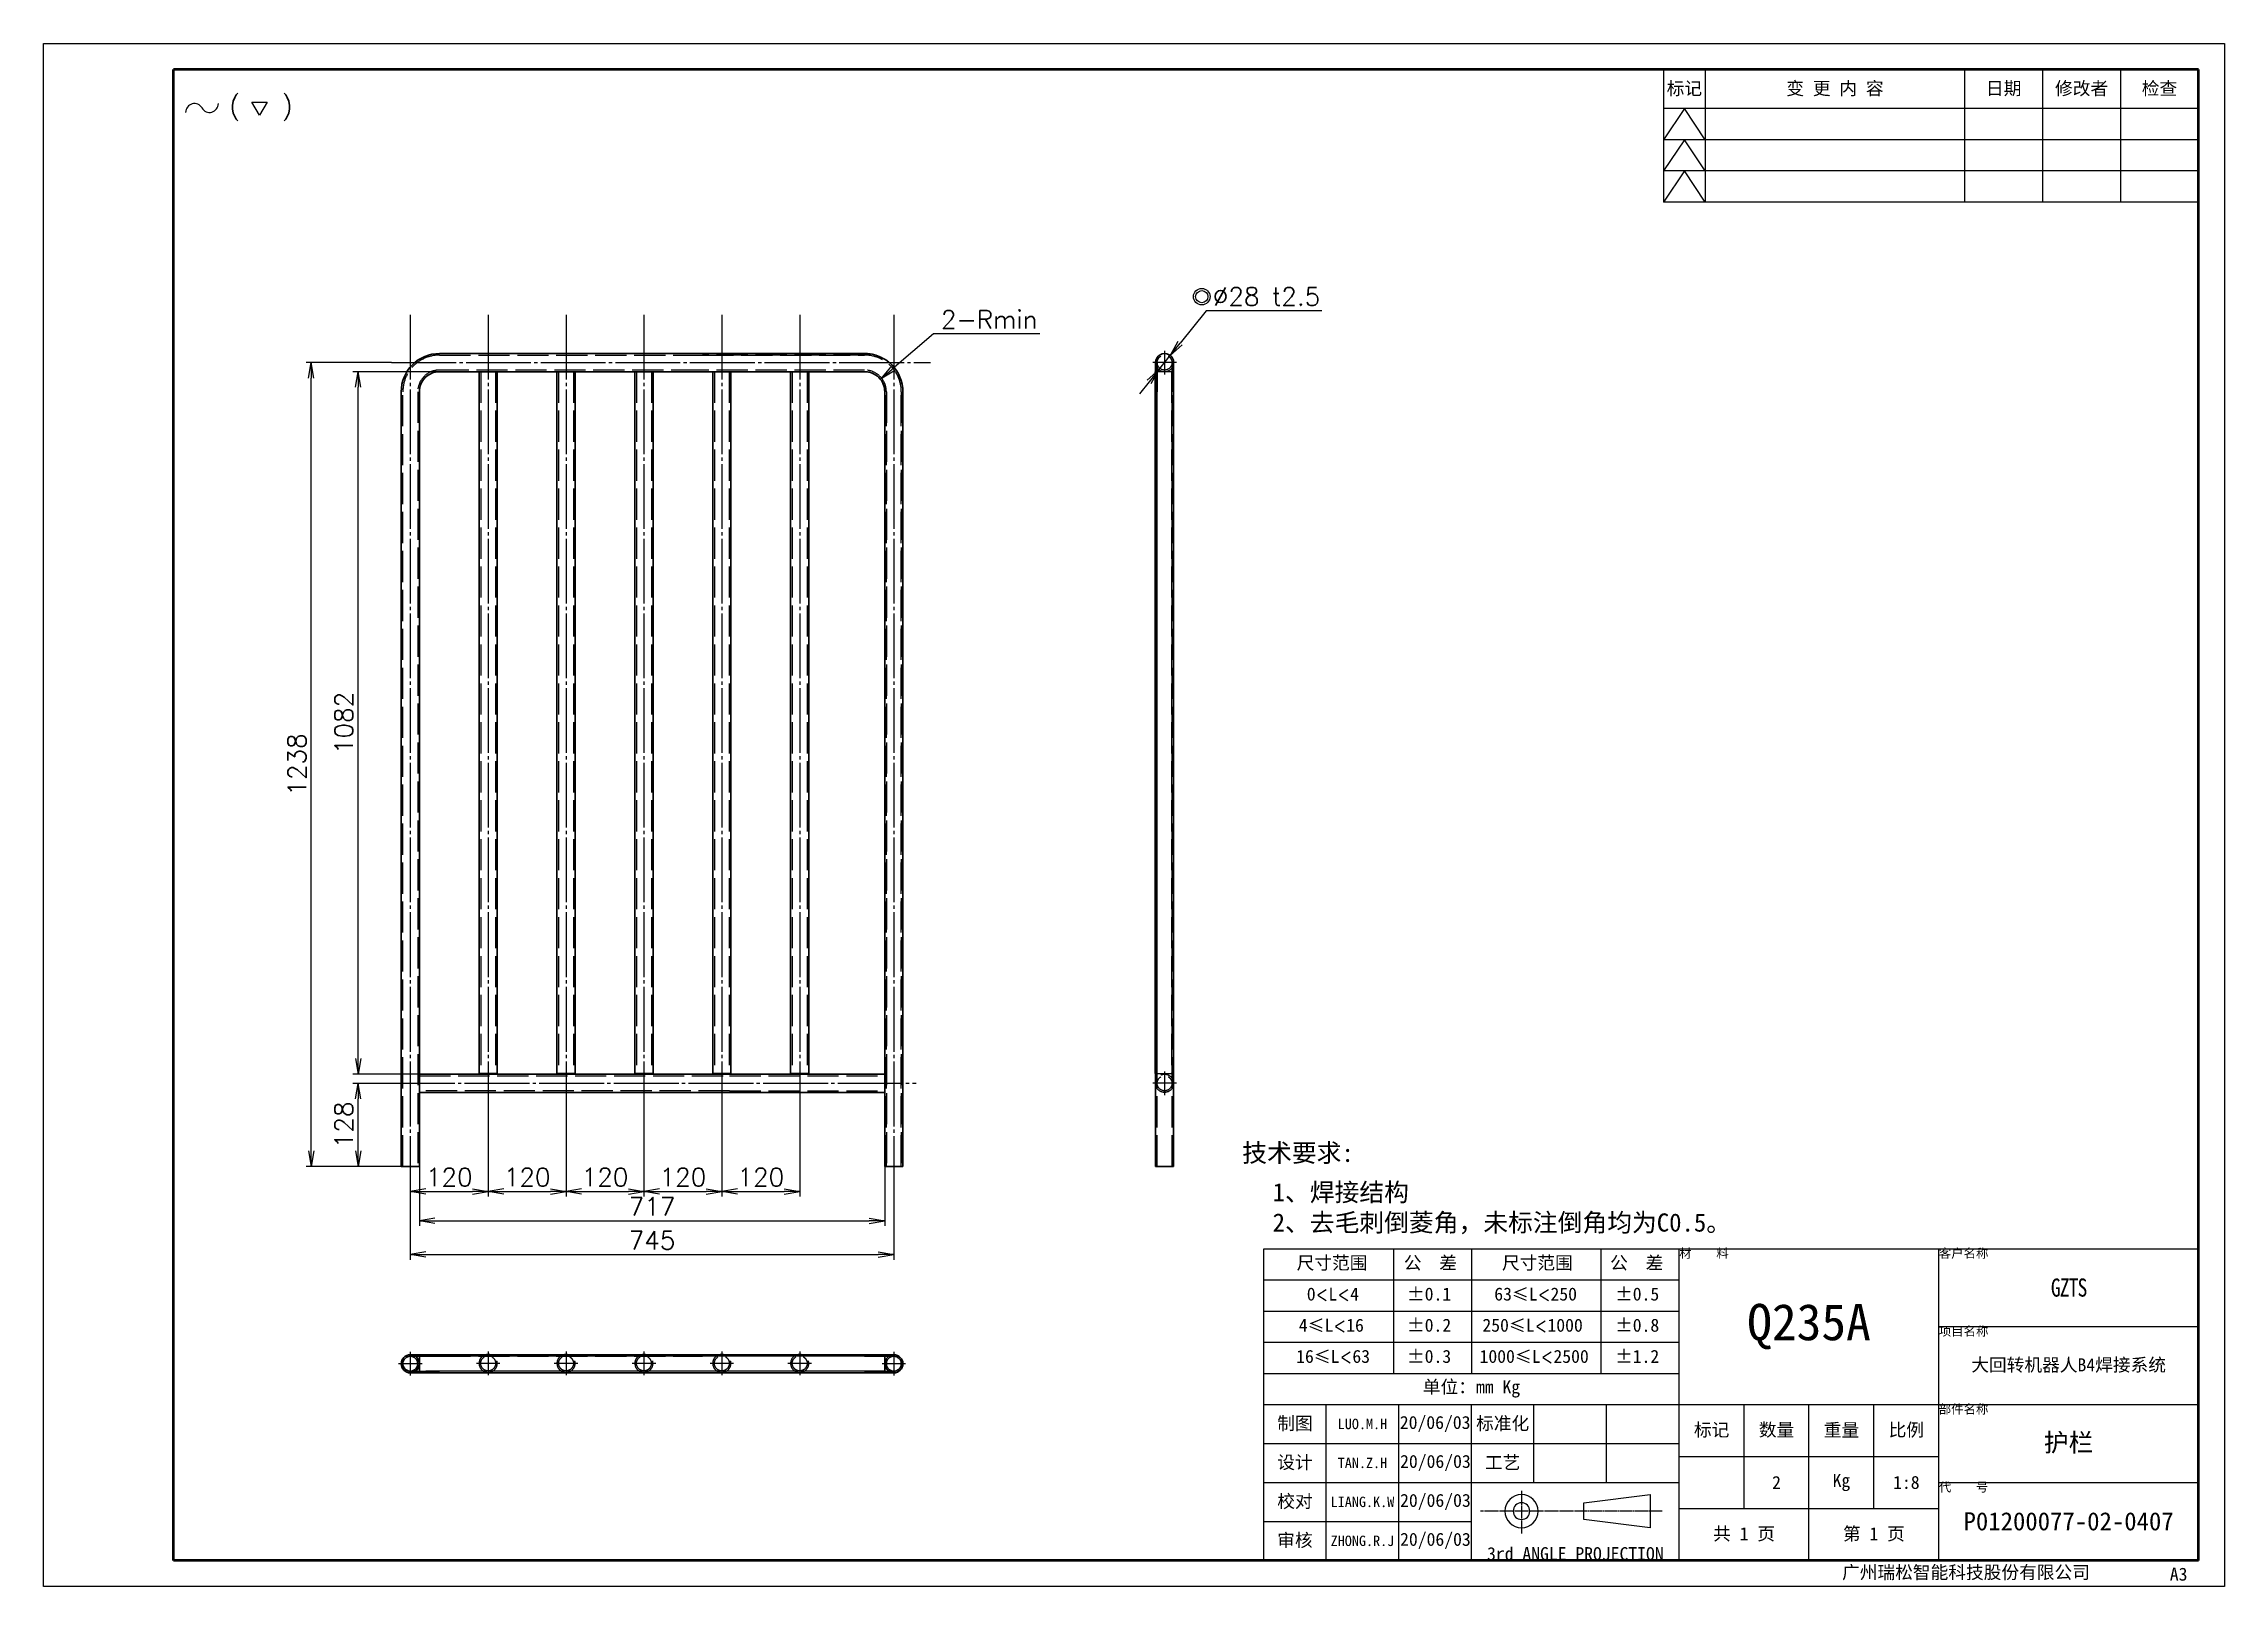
# Model space of a CAD drawing. Header units: millimetres. Extents: x -73083 to 81340, y -6859 to 6812.
# Drawn here: x 36948 to 40308, y -6850 to -4474 of the extents above; entities that cross this region are included whole.
import ezdxf

# ---------------------------------------------------------------- set-up
doc = ezdxf.new("R2010")
doc.units = ezdxf.units.MM
for name, pattern in [('AM_ISO02W050', [7.5, 6, -1.5]), ('AM_ISO08W050', [18, 12, -1.5, 3, -1.5]), ('CENTER-HOKUTO', [23, 20, -1, 1, -1])]:
    doc.linetypes.add(name, pattern=pattern)
doc.layers.add('A3', color=7, linetype='Continuous', plot=False)
for name, color, linetype, lineweight in [('AM_7', 2, 'AM_ISO08W050', 25), ('AM_HID', 1, 'AM_ISO02W050', 25), ('AM_VIS', 7, 'Continuous', 50), ('SOLID LINE', 7, 'Continuous', 30)]:
    doc.layers.add(name, color=color, linetype=linetype, lineweight=lineweight)
doc.layers.add('title_frame', color=7, linetype='Continuous')
doc.layers.add('word_dim', color=253, linetype='Continuous')
doc.styles.get("Standard").update_dxf_attribs({"font": 'romans.shx', "bigfont": 'bigfont.shx'})
doc.dimstyles.new('RS-1-8', dxfattribs={"dimscale": 8, "dimtxt": 3.5, "dimasz": 3, "dimexe": 1, "dimexo": 0, "dimgap": 1, "dimtad": 3, "dimdsep": 46, "dimtxsty": 'Standard', "dimblk1": 'OPEN', "dimblk2": 'OPEN', "dimsah": 1, "dimcen": 0, "dimclrd": 256, "dimclre": 256, "dimclrt": 3, "dimadec": 0, "dimazin": 0, "dimtfac": 1, "dimtmove": 0, "dimatfit": 3, "dimfxl": 0, "dimtolj": 1, "dimtzin": 0, "dimarcsym": 0})
doc.dimstyles.new('RS-1-8$3', dxfattribs={"dimscale": 8, "dimtxt": 3.5, "dimasz": 3, "dimexe": 1, "dimexo": 0, "dimgap": 1, "dimtad": 3, "dimtoh": 1, "dimdsep": 46, "dimtxsty": 'Standard', "dimblk1": 'OPEN', "dimblk2": 'OPEN', "dimsah": 1, "dimcen": 0, "dimclrd": 256, "dimclre": 256, "dimclrt": 3, "dimadec": 0, "dimazin": 0, "dimtfac": 1, "dimtmove": 0, "dimatfit": 3, "dimfxl": 0, "dimtolj": 1, "dimtzin": 0, "dimarcsym": 0})
doc.dimstyles.new('RS-1-8$4', dxfattribs={"dimscale": 8, "dimtxt": 3.5, "dimasz": 3, "dimexe": 1, "dimexo": 0, "dimgap": 1, "dimtad": 3, "dimtoh": 1, "dimdsep": 46, "dimtxsty": 'Standard', "dimblk1": 'OPEN', "dimblk2": 'OPEN', "dimsah": 1, "dimcen": 0, "dimclrd": 256, "dimclre": 256, "dimclrt": 3, "dimadec": 0, "dimazin": 0, "dimtfac": 1, "dimtmove": 0, "dimatfit": 3, "dimfxl": 0, "dimtolj": 1, "dimtzin": 0, "dimarcsym": 0})

msp = doc.modelspace()

# ---------------------------------------------------------------- texts
at = {"layer": 'SOLID LINE', "ltscale": 0.5}
for s, insert, char_height, width, attachment_point in [('\\pt120;{\\fSimHei|b0|i0|c134|p2;\\C3;标记}', (39476.42267, -4544.23229), 20, 64, 5), ('\\pt120;{\\fSimHei|b0|i0|c134|p2;\\C3;变 更 内 容}', (39708.42267, -4544.23229), 20, 400, 5), ('\\pt120;{\\fSimHei|b0|i0|c134|p2;\\C3;日期}', (39968.42267, -4544.23229), 20, 120, 5), ('\\pt120;{\\fSimHei|b0|i0|c134|p2;\\C3;修改者}', (40088.42267, -4544.23229), 20, 120, 5), ('\\pt120;{\\fSimHei|b0|i0|c134|p2;\\C3;检查}', (40208.42267, -4544.23229), 20, 120, 5), ('\\pt168;{\\fSimHei|b0|i0|c134|p2;\\C3;技术要求:}', (38795.23015, -6168.56083), 28, 240.4842079, 1), ('\\pt168;{\\fSimHei|b0|i0|c134|p2;\\C3;\\P1、焊接结构\\P2、去毛刺倒菱角，未标注倒角均为C0.5。}', (38842.02474, -6182.49049), 28, 892.7274818, 1), ('\\pt120;{\\fSimHei|b0|i0|c134|p2;\\C3;尺寸范围}', (38878.98238, -6342.0008), 20, 362.4121507, 1), ('\\pt120;{\\fSimHei|b0|i0|c134|p2;\\C3;公  差}', (39044.2123, -6342.0008), 20, 362.4121507, 1), ('\\pt120;{\\fSimHei|b0|i0|c134|p2;\\C3;尺寸范围}', (39195.36199, -6342.0008), 20, 362.4121507, 1), ('\\pt120;{\\fSimHei|b0|i0|c134|p2;\\C3;公  差}', (39362.07116, -6342.0008), 20, 362.4121507, 1), ('{\\fSimHei|b0|i0|c134|p2;\\C3;材    料}', (39468.42267, -6330.23229), 14, 400, 1), ('\\pt84;{\\fSimHei|b0|i0|c134|p2;\\C3;客户名称}', (39868.42267, -6330.23229), 14, 400, 1), ('{\\fSimHei|b0|i0|c134|p2;\\W0.8;\\T0.9;\\C3;GZTS}', (40068.42267, -6390.23229), 28, 400, 5), ('\\pt120;{\\fSimHei|b0|i0|c134|p2;\\C3;0\\Fromans,bigfont|c134;\\H0.9583x;<\\fSimHei|b0|i0|c134|p2;\\H1.044x;L\\Fromans,bigfont|c134;\\H0.9583x;<\\fSimHei|b0|i0|c134|p2;\\H1.044x;4}', (38894.66693, -6390.0008), 20, 362.4121507, 1), ('\\pt120;{\\fSimHei|b0|i0|c134|p2;\\C3;%%P0.1}', (39049.0814, -6390.0008), 20, 362.4121507, 1), ('\\pt120;{\\fSimHei|b0|i0|c134|p2;\\C3;63\\H0.9583x;≤\\H1.044x;L\\Fromans,bigfont|c134;\\H0.9579x;<\\fSimHei|b0|i0|c134|p2;\\H1.044x;250}', (39183.49212, -6390.0008), 20, 362.4121507, 1), ('\\pt120;{\\fSimHei|b0|i0|c134|p2;\\C3;%%P0.5}', (39369.64401, -6390.0008), 20, 362.4121507, 1), ('\\pt336;{\\fSimHei|b0|i0|c134|p2;\\C3;Q235A}', (39668.42267, -6450.23229), 56, 400, 5), ('\\pt120;{\\fSimHei|b0|i0|c134|p2;\\C3;4\\H0.9583x;≤\\H1.043x;L\\Fromans,bigfont|c134;\\H0.9588x;<\\fSimHei|b0|i0|c134|p2;\\H1.043x;16}', (38882.3948, -6438.0008), 20, 362.4121507, 1), ('\\pt120;{\\fSimHei|b0|i0|c134|p2;\\C3;%%P0.2}', (39049.0814, -6438.0008), 20, 362.4121507, 1), ('\\pt120;{\\fSimHei|b0|i0|c134|p2;\\C3;250\\H0.9583x;≤\\H1.044x;L\\Fromans,bigfont|c134;\\H0.9579x;<\\fSimHei|b0|i0|c134|p2;\\H1.044x;1000}', (39165.231, -6438.0008), 20, 362.4121507, 1), ('\\pt120;{\\fSimHei|b0|i0|c134|p2;\\C3;%%P0.8}', (39369.64401, -6438.0008), 20, 362.4121507, 1), ('\\pt84;{\\fSimHei|b0|i0|c134|p2;\\C3;项目名称}', (39868.42267, -6450.23229), 14, 400, 1), ('\\pt120;{\\fSimHei|b0|i0|c134|p2;\\C3;%%P0.3}', (39049.0814, -6486.0008), 20, 362.4121507, 1), ('\\pt120;{\\fSimHei|b0|i0|c134|p2;\\C3;%%P1.2}', (39369.64401, -6486.0008), 20, 362.4121507, 1), ('\\pt120;{\\fSimHei|b0|i0|c134|p2;\\C3;16\\H0.9583x;≤\\H1.044x;L\\Fromans,bigfont|c134;\\H0.9579x;<\\fSimHei|b0|i0|c134|p2;\\H1.044x;63}', (38878.27441, -6486.0008), 20, 362.4121507, 1), ('{\\fSimHei|b0|i0|c134|p2;\\C3;大回转机器人B4焊接系统}', (40068.42267, -6510.23229), 20, 400, 5), ('\\pt120;{\\fSimHei|b0|i0|c134|p2;\\C3;单位：mm Kg}', (39148.42267, -6546.23229), 20, 640, 5), ('\\pt84;{\\fSimHei|b0|i0|c134|p2;\\C3;部件名称}', (39868.42267, -6570.23229), 14, 400, 1), ('\\pt120;{\\fSimHei|b0|i0|c134|p2;\\C3;制图}', (38876.42267, -6600.23229), 20, 96, 5), ('\\pt288;{\\fSimHei|b0|i0|c134|p2;\\H0.8x;\\C3;LUO.M.H}', (38980.42267, -6600.23229), 20, 112, 5), ('\\pt60;{\\fSimHei|b0|i0|c134|p2;\\C3;20/06/03}', (39092.42267, -6600.23229), 20, 112, 5), ('\\pt120;{\\fSimHei|b0|i0|c134|p2;\\C3;标准化}', (39196.42267, -6600.23229), 20, 96, 5), ('\\pt120;{\\fSimHei|b0|i0|c134|p2;\\C3;标记}', (39518.42267, -6610.23229), 20, 100, 5), ('\\pt120;{\\fSimHei|b0|i0|c134|p2;\\C3;数量}', (39618.42267, -6610.23229), 20, 100, 5), ('\\pt120;{\\fSimHei|b0|i0|c134|p2;\\C3;重量}', (39718.42267, -6610.23229), 20, 100, 5), ('\\pt120;{\\fSimHei|b0|i0|c134|p2;\\C3;比例}', (39818.42267, -6610.23229), 20, 100, 5), ('{\\fSimHei|b0|i0|c134|p2;\\C3;护栏}', (40068.42267, -6630.23229), 28, 400, 5), ('\\pt120;{\\fSimHei|b0|i0|c134|p2;\\C3;设计}', (38876.42267, -6660.23229), 20, 96, 5), ('\\pt288;{\\fSimHei|b0|i0|c134|p2;\\H0.8x;\\C3;TAN.Z.H}', (38980.42267, -6660.23229), 20, 112, 5), ('\\pt60;{\\fSimHei|b0|i0|c134|p2;\\C3;20/06/03}', (39092.82776, -6660.23229), 20, 111.1898286, 5), ('\\pt120;{\\fSimHei|b0|i0|c134|p2;\\C3;工艺}', (39196.42267, -6660.23229), 20, 96, 5), ('\\pt120;{\\fSimHei|b0|i0|c134|p2;\\C3;2}', (39618.42267, -6690.23229), 20, 100, 5), ('\\pt120;{\\fSimHei|b0|i0|c134|p2;\\C3;Kg}', (39718.42267, -6690.23229), 20, 100, 5), ('\\pt120;{\\fSimHei|b0|i0|c134|p2;\\C3;1:8}', (39818.42267, -6690.23229), 20, 100, 5), ('\\pt120;{\\fSimHei|b0|i0|c134|p2;\\C3;校对}', (38876.42267, -6720.23229), 20, 96, 5), ('\\pt288;{\\fSimHei|b0|i0|c134|p2;\\H0.8x;\\C3;LIANG.K.W}', (38980.42267, -6720.23229), 20, 112, 5), ('\\pt60;{\\fSimHei|b0|i0|c134|p2;\\C3;20/06/03}', (39092.82776, -6720.23229), 20, 111.1898286, 5), ('\\pt84;{\\fSimHei|b0|i0|c134|p2;\\C3;代    号}', (39868.42267, -6690.23229), 14, 400, 1), ('{\\fSimHei|b0|i0|c134|p2;\\C3;P01200077-02-0407}', (40068.42267, -6750.23229), 28, 400, 5), ('\\pt120;{\\fSimHei|b0|i0|c134|p2;\\C3;审核}', (38876.42267, -6780.23229), 20, 96, 5), ('\\pt288;{\\fSimHei|b0|i0|c134|p2;\\H0.8x;\\C3;ZHONG.R.J}', (38980.42267, -6780.23229), 20, 112, 5), ('\\pt60;{\\fSimHei|b0|i0|c134|p2;\\C3;20/06/03}', (39092.82776, -6780.23229), 20, 111.1898286, 5), ('\\pt120;{\\fSimHei|b0|i0|c134|p2;\\C3;共 1 页}', (39568.42267, -6770.23229), 20, 200, 5), ('\\pt120;{\\fSimHei|b0|i0|c134|p2;\\C3;第 1 页}', (39768.42267, -6770.23229), 20, 200, 5), ('{\\fSimHei|b0|i0|c134|p2;\\C3;3rd ANGLE PROJECTION}', (39308.42267, -6810.23229), 20, 320, 8), ('\\pt120;{\\fSimHei|b0|i0|c134|p2;\\C3;广州瑞松智能科技股份有限公司}', (39719.37158, -6818.51612), 20, 628.4944651, 1), ('\\pt120;{\\fSimHei|b0|i0|c134|p2;\\C3;A3}', (40224.33363, -6821.41154), 20, 628.4944651, 1)]:
    msp.add_mtext(s, dxfattribs=dict(at, insert=insert, char_height=char_height, width=width, attachment_point=attachment_point))
at = {"layer": 'SOLID LINE', "ltscale": 0.5, "insert": (39160.84142, -6486.0008), "char_height": 20, "width": 362.4121507, "attachment_point": 1, "line_spacing_factor": 0.72}
msp.add_mtext('\\pt120;{\\fSimHei|b0|i0|c134|p2;\\C3;1000\\H0.9583x;≤\\H1.044x;L\\Fromans,bigfont|c134;\\H0.9579x;<\\fSimHei|b0|i0|c134|p2;\\H1.044x;2500}', dxfattribs=at)

# ---------------------------------------------------------------- blocks, each defined once
blk = doc.blocks.new('shiage0')
at = {"layer": 'word_dim', "color": 3, "linetype": 'Continuous'}
for centre, start, end in [((1.69, 0), 30, 180), ((4.61, 1.69), 210, 0)]:
    blk.add_arc(centre, 1.69, start, end, dxfattribs=at)
blk = doc.blocks.new('12')
at = {"layer": 'title_frame', "color": 3, "linetype": 'Continuous'}
blk.add_lwpolyline([(20.46, 3.03), (19.01, 5.53), (21.9, 5.53)], close=True, dxfattribs=at)
blk.add_blockref('shiage0', (6.23, 3.56), dxfattribs=at)
blk.add_text('(   )', height=3.5, dxfattribs=at).set_placement((14.64, 3.08))
blk = doc.blocks.new('_Open')
at = {"color": 0, "lineweight": -2}
for p, q in [((-1, 0.17), (0, 0)), ((-1, -0.17), (0, 0)), ((0, 0), (-1, 0))]:
    blk.add_line(p, q, dxfattribs=at)
blk = doc.blocks.new('*D540')
at = {"layer": 'DEFPOINTS', "color": 0, "ltscale": 5}
for p in [(37513.4, -6223.5), (38258.4, -6223.5), (38258.4, -6339.3)]:
    blk.add_point(p, dxfattribs=at)
at = {"layer": 'word_dim', "lineweight": -2, "ltscale": 5}
for p, q in [((37513.4, -6223.5), (37513.4, -6347.3)), ((38258.4, -6223.5), (38258.4, -6347.3)), ((37537.4, -6339.3), (38234.4, -6339.3))]:
    blk.add_line(p, q, dxfattribs=at)
at = {"layer": 'word_dim', "lineweight": -2, "ltscale": 5, "xscale": 24, "yscale": 24, "zscale": 24, "rotation": 180}
blk.add_blockref('_Open', (37513.4, -6339.3), dxfattribs=at)
at = {"layer": 'word_dim', "lineweight": -2, "ltscale": 5, "xscale": 24, "yscale": 24, "zscale": 24}
blk.add_blockref('_Open', (38258.4, -6339.3), dxfattribs=at)
at = {"layer": 'word_dim', "color": 3, "ltscale": 5, "insert": (37885.9, -6317.3), "char_height": 28, "attachment_point": 5}
blk.add_mtext('\\A1;745', dxfattribs=at)
blk = doc.blocks.new('*D541')
at = {"layer": 'DEFPOINTS', "color": 0, "ltscale": 5}
for p in [(37360.8, -4965.5), (37484.3, -4965.5), (37499.4, -6203.5)]:
    blk.add_point(p, dxfattribs=at)
at = {"layer": 'word_dim', "lineweight": -2, "ltscale": 5}
for p, q in [((37484.3, -4965.5), (37352.8, -4965.5)), ((37360.8, -6179.5), (37360.8, -4989.5)), ((37499.4, -6203.5), (37352.8, -6203.5))]:
    blk.add_line(p, q, dxfattribs=at)
at = {"layer": 'word_dim', "lineweight": -2, "ltscale": 5, "xscale": 24, "yscale": 24, "zscale": 24}
for p, rotation in [((37360.8, -4965.5), 90), ((37360.8, -6203.5), 270)]:
    blk.add_blockref('_Open', p, dxfattribs=dict(at, rotation=rotation))
at = {"layer": 'word_dim', "color": 3, "ltscale": 5, "insert": (37338.8, -5584.5), "char_height": 28, "attachment_point": 5, "rotation": 90}
blk.add_mtext('\\A1;1238', dxfattribs=at)
blk = doc.blocks.new('*D542')
at = {"layer": 'DEFPOINTS', "color": 0, "ltscale": 5}
for p in [(37433, -6075.5), (37482, -6075.5), (37499.4, -6203.5)]:
    blk.add_point(p, dxfattribs=at)
at = {"layer": 'word_dim', "lineweight": -2, "ltscale": 5}
for p, q in [((37482, -6075.5), (37425, -6075.5)), ((37433, -6179.5), (37433, -6099.5)), ((37499.4, -6203.5), (37425, -6203.5))]:
    blk.add_line(p, q, dxfattribs=at)
at = {"layer": 'word_dim', "lineweight": -2, "ltscale": 5, "xscale": 24, "yscale": 24, "zscale": 24}
for p, rotation in [((37433, -6075.5), 90), ((37433, -6203.5), 270)]:
    blk.add_blockref('_Open', p, dxfattribs=dict(at, rotation=rotation))
at = {"layer": 'word_dim', "color": 3, "ltscale": 5, "insert": (37411, -6139.5), "char_height": 28, "attachment_point": 5, "rotation": 90}
blk.add_mtext('\\A1;128', dxfattribs=at)
blk = doc.blocks.new('*D543')
at = {"layer": 'DEFPOINTS', "color": 0, "ltscale": 5}
for p in [(37527.4, -6203.5), (38244.4, -6203.5), (38244.4, -6287.2)]:
    blk.add_point(p, dxfattribs=at)
at = {"layer": 'word_dim', "lineweight": -2, "ltscale": 5}
for p, q in [((37527.4, -6203.5), (37527.4, -6295.2)), ((38244.4, -6203.5), (38244.4, -6295.2)), ((37551.4, -6287.2), (38220.4, -6287.2))]:
    blk.add_line(p, q, dxfattribs=at)
at = {"layer": 'word_dim', "lineweight": -2, "ltscale": 5, "xscale": 24, "yscale": 24, "zscale": 24, "rotation": 180}
blk.add_blockref('_Open', (37527.4, -6287.2), dxfattribs=at)
at = {"layer": 'word_dim', "lineweight": -2, "ltscale": 5, "xscale": 24, "yscale": 24, "zscale": 24}
blk.add_blockref('_Open', (38244.4, -6287.2), dxfattribs=at)
at = {"layer": 'word_dim', "color": 3, "ltscale": 5, "insert": (37885.9, -6265.2), "char_height": 28, "attachment_point": 5}
blk.add_mtext('\\A1;717', dxfattribs=at)
blk = doc.blocks.new('*D544')
at = {"layer": 'DEFPOINTS', "color": 0, "ltscale": 5}
for p in [(37633.4, -6080.5), (37513.4, -6223.5), (37633.4, -6242)]:
    blk.add_point(p, dxfattribs=at)
at = {"layer": 'word_dim', "lineweight": -2, "ltscale": 5}
for p, q in [((37633.4, -6080.5), (37633.4, -6250)), ((37513.4, -6223.5), (37513.4, -6250)), ((37537.4, -6242), (37609.4, -6242))]:
    blk.add_line(p, q, dxfattribs=at)
at = {"layer": 'word_dim', "lineweight": -2, "ltscale": 5, "xscale": 24, "yscale": 24, "zscale": 24, "rotation": 180}
blk.add_blockref('_Open', (37513.4, -6242), dxfattribs=at)
at = {"layer": 'word_dim', "lineweight": -2, "ltscale": 5, "xscale": 24, "yscale": 24, "zscale": 24}
blk.add_blockref('_Open', (37633.4, -6242), dxfattribs=at)
at = {"layer": 'word_dim', "color": 3, "ltscale": 5, "insert": (37573.4, -6220), "char_height": 28, "attachment_point": 5}
blk.add_mtext('\\A1;120', dxfattribs=at)
blk = doc.blocks.new('*D545')
at = {"layer": 'DEFPOINTS', "color": 0, "ltscale": 5}
for p in [(37633.4, -6080.5), (37753.4, -6075.5), (37753.4, -6242)]:
    blk.add_point(p, dxfattribs=at)
at = {"layer": 'word_dim', "lineweight": -2, "ltscale": 5}
for p, q in [((37633.4, -6080.5), (37633.4, -6250)), ((37753.4, -6075.5), (37753.4, -6250)), ((37657.4, -6242), (37729.4, -6242))]:
    blk.add_line(p, q, dxfattribs=at)
at = {"layer": 'word_dim', "lineweight": -2, "ltscale": 5, "xscale": 24, "yscale": 24, "zscale": 24, "rotation": 180}
blk.add_blockref('_Open', (37633.4, -6242), dxfattribs=at)
at = {"layer": 'word_dim', "lineweight": -2, "ltscale": 5, "xscale": 24, "yscale": 24, "zscale": 24}
blk.add_blockref('_Open', (37753.4, -6242), dxfattribs=at)
at = {"layer": 'word_dim', "color": 3, "ltscale": 5, "insert": (37693.4, -6220), "char_height": 28, "attachment_point": 5}
blk.add_mtext('\\A1;120', dxfattribs=at)
blk = doc.blocks.new('*D546')
at = {"layer": 'DEFPOINTS', "color": 0, "ltscale": 5}
for p in [(37753.4, -6080.5), (37873.4, -6080.5), (37873.4, -6242)]:
    blk.add_point(p, dxfattribs=at)
at = {"layer": 'word_dim', "lineweight": -2, "ltscale": 5}
for p, q in [((37753.4, -6080.5), (37753.4, -6250)), ((37873.4, -6080.5), (37873.4, -6250)), ((37777.4, -6242), (37849.4, -6242))]:
    blk.add_line(p, q, dxfattribs=at)
at = {"layer": 'word_dim', "lineweight": -2, "ltscale": 5, "xscale": 24, "yscale": 24, "zscale": 24, "rotation": 180}
blk.add_blockref('_Open', (37753.4, -6242), dxfattribs=at)
at = {"layer": 'word_dim', "lineweight": -2, "ltscale": 5, "xscale": 24, "yscale": 24, "zscale": 24}
blk.add_blockref('_Open', (37873.4, -6242), dxfattribs=at)
at = {"layer": 'word_dim', "color": 3, "ltscale": 5, "insert": (37813.4, -6220), "char_height": 28, "attachment_point": 5}
blk.add_mtext('\\A1;120', dxfattribs=at)
blk = doc.blocks.new('*D547')
at = {"layer": 'DEFPOINTS', "color": 0, "ltscale": 5}
for p in [(37873.4, -6080.5), (37993.4, -6080.5), (37993.4, -6242)]:
    blk.add_point(p, dxfattribs=at)
at = {"layer": 'word_dim', "lineweight": -2, "ltscale": 5}
for p, q in [((37873.4, -6080.5), (37873.4, -6250)), ((37993.4, -6080.5), (37993.4, -6250)), ((37897.4, -6242), (37969.4, -6242))]:
    blk.add_line(p, q, dxfattribs=at)
at = {"layer": 'word_dim', "lineweight": -2, "ltscale": 5, "xscale": 24, "yscale": 24, "zscale": 24, "rotation": 180}
blk.add_blockref('_Open', (37873.4, -6242), dxfattribs=at)
at = {"layer": 'word_dim', "lineweight": -2, "ltscale": 5, "xscale": 24, "yscale": 24, "zscale": 24}
blk.add_blockref('_Open', (37993.4, -6242), dxfattribs=at)
at = {"layer": 'word_dim', "color": 3, "ltscale": 5, "insert": (37933.4, -6220), "char_height": 28, "attachment_point": 5}
blk.add_mtext('\\A1;120', dxfattribs=at)
blk = doc.blocks.new('*D548')
at = {"layer": 'DEFPOINTS', "color": 0, "ltscale": 5}
for p in [(37993.4, -6080.5), (38113.4, -6080.5), (38113.4, -6242)]:
    blk.add_point(p, dxfattribs=at)
at = {"layer": 'word_dim', "lineweight": -2, "ltscale": 5}
for p, q in [((37993.4, -6080.5), (37993.4, -6250)), ((38113.4, -6080.5), (38113.4, -6250)), ((38017.4, -6242), (38089.4, -6242))]:
    blk.add_line(p, q, dxfattribs=at)
at = {"layer": 'word_dim', "lineweight": -2, "ltscale": 5, "xscale": 24, "yscale": 24, "zscale": 24, "rotation": 180}
blk.add_blockref('_Open', (37993.4, -6242), dxfattribs=at)
at = {"layer": 'word_dim', "lineweight": -2, "ltscale": 5, "xscale": 24, "yscale": 24, "zscale": 24}
blk.add_blockref('_Open', (38113.4, -6242), dxfattribs=at)
at = {"layer": 'word_dim', "color": 3, "ltscale": 5, "insert": (38053.4, -6220), "char_height": 28, "attachment_point": 5}
blk.add_mtext('\\A1;120', dxfattribs=at)
blk = doc.blocks.new('*D549')
at = {"layer": 'DEFPOINTS', "color": 0, "ltscale": 5}
for p in [(38237.7, -4991.2), (38212.3, -5013.1)]:
    blk.add_point(p, dxfattribs=at)
at = {"layer": 'word_dim', "lineweight": -2, "ltscale": 5}
for p, q in [((38319.4, -4921.1), (38255.9, -4975.6)), ((38483.4, -4921.1), (38319.4, -4921.1))]:
    blk.add_line(p, q, dxfattribs=at)
at = {"layer": 'word_dim', "lineweight": -2, "ltscale": 5, "xscale": 24, "yscale": 24, "zscale": 24, "rotation": 220.6371705087367}
blk.add_blockref('_Open', (38237.7, -4991.2), dxfattribs=at)
at = {"layer": 'word_dim', "color": 3, "ltscale": 5, "insert": (38405.4, -4899.1), "char_height": 28, "attachment_point": 5}
blk.add_mtext('\\A1;{\\Fromans,bigfont|c134;2-Rmin}', dxfattribs=at)
blk = doc.blocks.new('*D550')
at = {"layer": 'DEFPOINTS', "color": 0, "linetype": 'Continuous', "ltscale": 5}
for p in [(38684.3, -4954.5), (38666.8, -4976.4)]:
    blk.add_point(p, dxfattribs=at)
at = {"layer": 'word_dim', "linetype": 'Continuous', "lineweight": -2, "ltscale": 5}
for p, q in [((38739.5, -4885.7), (38699.3, -4935.8)), ((38917.6, -4885.7), (38739.5, -4885.7)), ((38666.8, -4976.4), (38684.3, -4954.5)), ((38651.7, -4995.1), (38636.7, -5013.8))]:
    blk.add_line(p, q, dxfattribs=at)
at = {"layer": 'word_dim', "linetype": 'Continuous', "lineweight": -2, "ltscale": 5, "xscale": 24, "yscale": 24, "zscale": 24}
for p, rotation in [((38684.3, -4954.5), 231.2568683288688), ((38666.8, -4976.4), 51.25686832886871)]:
    blk.add_blockref('_Open', p, dxfattribs=dict(at, rotation=rotation))
at = {"layer": 'word_dim', "color": 3, "linetype": 'Continuous', "ltscale": 5, "insert": (38832.6, -4863.7), "char_height": 28, "attachment_point": 5}
blk.add_mtext('\\A1;∅28 t2.5', dxfattribs=at)
blk = doc.blocks.new('*D551')
at = {"layer": 'DEFPOINTS', "color": 0, "ltscale": 5}
for p in [(37433, -4979.5), (37619.4, -4979.5), (37527.4, -6061.5)]:
    blk.add_point(p, dxfattribs=at)
at = {"layer": 'word_dim', "lineweight": -2, "ltscale": 5}
for p, q in [((37619.4, -4979.5), (37425, -4979.5)), ((37433, -6037.5), (37433, -5003.5)), ((37527.4, -6061.5), (37425, -6061.5))]:
    blk.add_line(p, q, dxfattribs=at)
at = {"layer": 'word_dim', "lineweight": -2, "ltscale": 5, "xscale": 24, "yscale": 24, "zscale": 24}
for p, rotation in [((37433, -4979.5), 90), ((37433, -6061.5), 270)]:
    blk.add_blockref('_Open', p, dxfattribs=dict(at, rotation=rotation))
at = {"layer": 'word_dim', "color": 3, "ltscale": 5, "insert": (37411, -5520.5), "char_height": 28, "attachment_point": 5, "rotation": 90}
blk.add_mtext('\\A1;1082', dxfattribs=at)

# ---------------------------------------------------------------- dimensions: what is measured, and where the dimension line sits
at = {"layer": 'word_dim', "linetype": 'Continuous', "ltscale": 5}
dim = msp.add_diameter_dim_2p(p1=(38666.75275, -4976.37157), p2=(38684.27599, -4954.53271), text='<> t2.5', dimstyle='RS-1-8$3', dxfattribs=at)
dim.commit()
dim.dimension.update_dxf_attribs({"geometry": '*D550', "text_midpoint": (38832.56722, -4885.70742), "dimtype": 163})
at = {"layer": 'word_dim', "ltscale": 5}
dim = msp.add_radius_dim(center=(38212.2741, -5013.05953), mpoint=(38237.69554, -4991.24209), text='{\\Fromans,bigfont|c134;2-Rmin}', dimstyle='RS-1-8$4', override={"dimtofl": 0}, dxfattribs=at)
dim.commit()
dim.dimension.update_dxf_attribs({"geometry": '*D549', "text_midpoint": (38405.43654, -4921.08955), "dimtype": 164})
for base, p1, p2, picture, middle in [((37360.82015, -4965.45214), (37499.36504, -6203.45212), (37484.30376, -4965.45214), '*D541', (37338.82015, -5584.45213)), ((37433.03579, -4979.45214), (37527.36504, -6061.45212), (37619.36401, -4979.45214), '*D551', (37411.03579, -5520.45213)), ((37433.03579, -6075.45212), (37499.36504, -6203.45212), (37481.95614, -6075.45212), '*D542', (37411.03579, -6139.45212))]:
    dim = msp.add_linear_dim(base=base, p1=p1, p2=p2, angle=90, dimstyle='RS-1-8', dxfattribs=at)
    dim.commit()
    dim.dimension.update_dxf_attribs({"geometry": picture, "text_midpoint": middle})
for base, p1, p2, picture, middle in [((37633.36401, -6242.04845), (37513.36504, -6223.45212), (37633.36401, -6080.45212), '*D544', (37573.36452, -6220.04845)), ((37753.36398, -6242.04845), (37633.36401, -6080.45212), (37753.36398, -6075.45212), '*D545', (37693.364, -6220.04845)), ((37873.36398, -6242.04845), (37753.36398, -6080.45212), (37873.36398, -6080.45212), '*D546', (37813.36398, -6220.04845)), ((37993.36398, -6242.04845), (37873.36398, -6080.45212), (37993.36398, -6080.45212), '*D547', (37933.36398, -6220.04845)), ((38113.36398, -6242.04845), (37993.36398, -6080.45212), (38113.36398, -6080.45212), '*D548', (38053.36398, -6220.04845)), ((38244.36502, -6287.16369), (37527.36504, -6203.45212), (38244.36502, -6203.45212), '*D543', (37885.86503, -6265.16369)), ((38258.36502, -6339.26966), (37513.36504, -6223.45212), (38258.36502, -6223.45212), '*D540', (37885.86503, -6317.26966))]:
    dim = msp.add_linear_dim(base=base, p1=p1, p2=p2, dimstyle='RS-1-8', dxfattribs=at)
    dim.commit()
    dim.dimension.update_dxf_attribs({"geometry": picture, "text_midpoint": middle})

# ---------------------------------------------------------------- linework, layer by layer
at = {"layer": 'A3', "linetype": 'Continuous'}
msp.add_lwpolyline([(36948.42267, -4474.23229), (40308.42267, -4474.23229), (40308.42267, -6850.23229), (36948.42267, -6850.23229)], close=True, dxfattribs=at)
at = {"layer": 'AM_7', "ltscale": 8}
for p, q in [((38693.71439, -4965.45214), (38657.31436, -4965.45214)), ((38675.51431, -4947.25207), (38675.51431, -4983.65215)), ((38693.71439, -6075.45212), (38657.31436, -6075.45212)), ((38675.51431, -6057.25213), (38675.51431, -6093.65212)), ((37531.56503, -6507.42831), (37495.16504, -6507.42831)), ((37513.36504, -6489.22836), (37513.36504, -6525.62839)), ((37651.564, -6506.78879), (37615.16403, -6506.78879)), ((37633.36401, -6488.58871), (37633.36401, -6524.98874)), ((37771.564, -6506.78879), (37735.16403, -6506.78879)), ((37753.36398, -6488.58871), (37753.36398, -6524.98874)), ((37891.564, -6506.78879), (37855.16403, -6506.78879)), ((37873.36398, -6488.58871), (37873.36398, -6524.98874)), ((38011.564, -6506.78879), (37975.16403, -6506.78879)), ((37993.36398, -6488.58871), (37993.36398, -6524.98874)), ((38131.564, -6506.78879), (38095.16397, -6506.78879)), ((38113.36398, -6488.58871), (38113.36398, -6524.98874)), ((38276.56503, -6507.42831), (38240.16501, -6507.42831)), ((38258.36502, -6489.22836), (38258.36502, -6525.62839))]:
    msp.add_line(p, q, dxfattribs=at)
at = {"layer": 'AM_HID', "ltscale": 8}
for p, q in [((37558.36502, -4953.95214), (37963.36502, -4953.95214)), ((38213.36502, -4951.45214), (37963.36502, -4951.45214)), ((37963.36502, -4953.95214), (38213.36502, -4953.95214)), ((38213.36502, -4953.95214), (37963.36502, -4953.95214)), ((38664.01431, -4965.45214), (38664.01431, -5010.45214)), ((38664.01431, -5010.45214), (38664.01431, -4965.47362)), ((38687.01431, -4965.45214), (38687.01431, -5010.45214)), ((38689.51431, -5010.45214), (38689.51431, -4965.45202)), ((37963.36502, -4976.95214), (37558.36502, -4976.95214)), ((37619.36401, -4979.45214), (37647.36401, -4979.45214)), ((37621.86401, -4979.45214), (37621.86401, -6060.45212)), ((37644.86401, -4979.45214), (37644.86401, -6060.45212)), ((37739.36398, -4979.45214), (37767.36398, -4979.45214)), ((37741.86398, -4979.45214), (37741.86398, -6060.45212)), ((37764.86398, -4979.45214), (37764.86398, -6060.45212)), ((37859.36398, -4979.45214), (37887.36398, -4979.45214)), ((37861.86398, -4979.45214), (37861.86398, -6060.45212)), ((37884.86398, -4979.45214), (37884.86398, -6060.45212)), ((38213.36502, -4976.95214), (37963.36502, -4976.95214)), ((38007.36398, -4979.45214), (37979.36398, -4979.45214)), ((37981.86398, -4979.45214), (37981.86398, -6060.45212)), ((38004.86398, -4979.45214), (38004.86398, -6060.45212)), ((38127.36398, -4979.45214), (38099.36398, -4979.45214)), ((38101.86398, -4979.45214), (38101.86398, -6060.45212)), ((38124.86398, -4979.45214), (38124.86398, -6060.45212)), ((38661.51431, -5010.45214), (38661.51431, -4979.42473)), ((38674.87479, -4979.45214), (38661.51431, -4979.45214)), ((38663.37479, -4979.45214), (38663.37479, -6060.45212)), ((38663.37479, -4979.45214), (38663.37479, -6060.45212)), ((38663.37479, -4979.45214), (38663.37479, -6060.45212)), ((38663.37479, -4979.45214), (38663.37479, -6060.45212)), ((38663.37479, -4979.45214), (38663.37479, -6060.45212)), ((38688.87479, -4979.45214), (38674.87479, -4979.45214)), ((38686.37479, -4979.45214), (38686.37479, -6060.45212)), ((38686.37479, -4979.45214), (38686.37479, -6060.45212)), ((38686.37479, -4979.45214), (38686.37479, -6060.45212)), ((38686.37479, -4979.45214), (38686.37479, -6060.45212)), ((38686.37479, -4979.45214), (38686.37479, -6060.45212)), ((38688.87479, -4979.45214), (38688.87479, -6060.45212)), ((38688.87479, -4979.45214), (38688.87479, -6060.45212)), ((38688.87479, -4979.45214), (38688.87479, -6060.45212)), ((38688.87479, -4979.45214), (38688.87479, -6060.45212)), ((38688.87479, -4979.45214), (38688.87479, -6060.45212)), ((37501.86504, -6203.45212), (37501.86504, -5010.45214)), ((37524.86504, -5010.45214), (37524.86504, -6203.45212)), ((38244.36502, -5010.45214), (38244.36502, -6203.45212)), ((38246.86502, -5010.45214), (38246.86502, -6203.45212)), ((38246.86502, -6203.45212), (38246.86502, -5010.45214)), ((38269.86502, -5010.45214), (38269.86502, -6203.45212)), ((38269.86502, -6203.45212), (38269.86502, -5010.45214)), ((38272.36502, -6203.45212), (38272.36502, -5010.45214)), ((38661.51431, -6060.45221), (38661.51431, -5010.45214)), ((38664.01431, -6203.45212), (38664.01431, -5010.45214)), ((38664.01431, -6203.45212), (38664.01431, -5010.45214)), ((38687.01431, -6203.45212), (38687.01431, -5010.45214)), ((38687.01431, -6203.45212), (38687.01431, -5010.45214)), ((38689.51431, -6203.45212), (38689.51431, -5010.45214)), ((37527.36504, -6086.95212), (37527.36504, -6063.95212)), ((37527.36504, -6063.95212), (38005.36502, -6063.95212)), ((38005.36502, -6063.95212), (38244.36502, -6063.95212)), ((38244.36502, -6089.45212), (38244.36502, -6061.45212)), ((38661.51431, -6060.45212), (38674.87479, -6060.45212)), ((38674.87479, -6060.45212), (38688.87479, -6060.45212)), ((38005.36502, -6086.95212), (37527.36504, -6086.95212)), ((38005.36502, -6086.95212), (38244.36502, -6086.95212)), ((37527.36504, -6507.42831), (37527.36504, -6495.92831)), ((38005.36502, -6495.92831), (37527.36504, -6495.92831)), ((37527.36505, -6493.42831), (37558.36502, -6493.42831)), ((37558.36502, -6493.42831), (37963.36502, -6493.42831)), ((37558.36502, -6495.92831), (37963.36502, -6495.92831)), ((38213.36502, -6493.42831), (37963.36502, -6493.42831)), ((38213.36502, -6495.92831), (37963.36502, -6495.92831)), ((38244.36502, -6495.92831), (38005.36502, -6495.92831)), ((38213.36502, -6493.42831), (38244.36502, -6493.42831)), ((38213.36502, -6495.92831), (38258.36502, -6495.92831)), ((37514.14983, -6518.90158), (37513.3865, -6518.92831)), ((37513.3865, -6518.92831), (37558.36502, -6518.92831)), ((38005.36502, -6518.92831), (37527.36504, -6518.92831)), ((37963.36502, -6518.92831), (37558.36502, -6518.92831)), ((38213.36502, -6518.92831), (37963.36502, -6518.92831)), ((38244.36502, -6518.92831), (38005.36502, -6518.92831)), ((38213.36502, -6518.92831), (38258.36502, -6518.92831))]:
    msp.add_line(p, q, dxfattribs=at)
for points in [[(38687.01431, -5010.45214), (38687.01431, -4966.48046), (38687.01431, -4965.47814), (38686.98758, -4964.66735)], [(37512.58025, -6495.95517), (37513.82307, -6495.92831), (37527.70123, -6495.92831), (37558.36502, -6495.92831)]]:
    msp.add_lwpolyline(points, dxfattribs=at)
for centre, radius in [((38675.51431, -4965.45214), 11.5), ((38675.51431, -6075.45212), 14), ((38675.51431, -6075.45212), 11.5), ((37633.36401, -6506.78879), 11.5), ((37753.36398, -6506.78879), 11.5), ((37873.36398, -6506.78879), 11.5), ((37993.36398, -6506.78879), 11.5), ((38113.36398, -6506.78879), 11.5)]:
    msp.add_circle(centre, radius, dxfattribs=at)
for centre, radius, start, end in [((37558.36502, -5010.45214), 56.5, 90.0000025, 180.00000501), ((38213.36502, -5010.45214), 59, 0, 90.0000025), ((38213.36502, -5010.45214), 56.5, 0, 90.0000025), ((38213.36502, -5010.45214), 56.5, 0, 90.0000025), ((38675.49612, -4965.44945), 13.98195, 179.63744491, 183.92914327), ((38675.51431, -4965.45214), 14, 180.00002231, 0.00001565), ((38675.21524, -4965.46105), 11.20087, 180.06432171, 183.97210516), ((37558.36502, -5010.45214), 33.5, 90.0000025, 180.00000501), ((38213.36502, -5010.45214), 33.5, 0, 90.0000025), ((38213.36502, -5010.45214), 33.5, 0, 90.0000025), ((38213.36502, -5010.45214), 31, 0, 90.0000025), ((37633.36401, -6506.78879), 14, 180.00000501, 72.61424775), ((37633.36401, -6506.78879), 14, 107.38575726, 180.00000501), ((37753.36398, -6506.78879), 14, 180.00000501, 72.61424775), ((37753.36398, -6506.78879), 14, 107.38575726, 180.00000501), ((37873.36398, -6506.78879), 14, 180.00000501, 72.61424775), ((37873.36398, -6506.78879), 14, 107.38575726, 180.00000501), ((37993.36398, -6506.78879), 14, 180.00000501, 72.61424775), ((37993.36398, -6506.78879), 14, 107.38575726, 180.00000501), ((38113.36398, -6506.78879), 14, 180.00000501, 72.61424775), ((38113.36398, -6506.78879), 14, 107.38575726, 180.00000501), ((37513.36249, -6507.45016), 13.9784, 269.63977332, 273.9295351)]:
    msp.add_arc(centre, radius, start, end, dxfattribs=at)
at = {"layer": 'AM_VIS', "linetype": 'Continuous'}
for p, q in [((40268.42267, -4514.23229), (37148.42267, -4514.23229)), ((37148.42267, -6810.23229), (37148.42267, -4514.23229)), ((40268.42267, -6810.23229), (40268.42267, -4514.23229)), ((40268.42267, -6810.23229), (37148.42267, -6810.23229))]:
    msp.add_line(p, q, dxfattribs=at)
at = {"layer": 'AM_VIS', "lineweight": 35, "ltscale": 8}
for p, q in [((37558.36502, -4951.45214), (37963.36502, -4951.45214)), ((37963.36502, -4951.45214), (38213.36502, -4951.45214)), ((38661.51431, -4979.42473), (38661.51431, -4965.36095)), ((38661.51431, -4965.45214), (38661.51431, -5010.45214)), ((38689.51431, -4965.45214), (38689.51431, -5010.45214)), ((37558.36502, -4979.45214), (37619.36401, -4979.45214)), ((37647.36401, -4979.45214), (37619.36401, -4979.45214)), ((37619.36401, -4979.45214), (37619.36401, -6060.45212)), ((37647.36401, -4979.45214), (37739.36398, -4979.45214)), ((37647.36401, -4979.45214), (37647.36401, -6060.45212)), ((37767.36398, -4979.45214), (37739.36398, -4979.45214)), ((37739.36398, -4979.45214), (37739.36398, -6060.45212)), ((37767.36398, -4979.45214), (37859.36398, -4979.45214)), ((37767.36398, -4979.45214), (37767.36398, -6060.45212)), ((37887.36398, -4979.45214), (37859.36398, -4979.45214)), ((37859.36398, -4979.45214), (37859.36398, -6060.45212)), ((37887.36398, -4979.45214), (37963.36502, -4979.45214)), ((37887.36398, -4979.45214), (37887.36398, -6060.45212)), ((37979.36398, -4979.45214), (37963.36502, -4979.45214)), ((38007.36398, -4979.45214), (37979.36398, -4979.45214)), ((37979.36398, -4979.45214), (37979.36398, -6060.45212)), ((38099.36398, -4979.45214), (38007.36398, -4979.45214)), ((38007.36398, -4979.45214), (38007.36398, -6060.45212)), ((38127.36398, -4979.45214), (38099.36398, -4979.45214)), ((38099.36398, -4979.45214), (38099.36398, -6060.45212)), ((38213.36502, -4979.45214), (38127.36398, -4979.45214)), ((38127.36398, -4979.45214), (38127.36398, -6060.45212)), ((38661.51431, -4979.45214), (38660.87479, -4979.45214)), ((38660.87479, -4979.45214), (38660.87479, -6060.45212)), ((38660.87479, -4979.45214), (38660.87479, -6060.45212)), ((38660.87479, -4979.45214), (38660.87479, -6060.45212)), ((38660.87479, -4979.45214), (38660.87479, -6060.45212)), ((38660.87479, -4979.45214), (38660.87479, -6060.45212)), ((37499.36504, -6203.45212), (37499.36504, -5010.45214)), ((37527.36504, -5010.45214), (37527.36504, -5820.45212)), ((38244.36502, -6061.45212), (38244.36502, -5010.45214)), ((38272.36502, -5010.45214), (38272.36502, -6203.45212)), ((38661.51431, -6203.45212), (38661.51431, -5010.45214)), ((38689.51431, -6203.45212), (38689.51431, -5010.45214)), ((37527.36504, -5820.45212), (37527.36504, -5822.95212)), ((37527.36504, -5822.95212), (37527.36504, -5847.95212)), ((37527.36504, -5847.95212), (37527.36504, -5850.45212)), ((37527.36504, -5850.45212), (37527.36504, -6203.45212)), ((37527.36504, -6068.74016), (37527.36504, -6061.45212)), ((38244.36502, -6061.45212), (37527.36504, -6061.45212)), ((37527.36504, -6089.45212), (37527.36504, -6068.74016)), ((37619.36401, -6060.45212), (37647.36401, -6060.45212)), ((37739.36398, -6060.45212), (37767.36398, -6060.45212)), ((37859.36398, -6060.45212), (37887.36398, -6060.45212)), ((37979.36398, -6060.45212), (38007.36398, -6060.45212)), ((38099.36398, -6060.45212), (38127.36398, -6060.45212)), ((38244.36502, -6061.45212), (38244.36502, -6068.74016)), ((38244.36502, -6068.74016), (38244.36502, -6089.45212)), ((38660.87479, -6060.45212), (38661.51431, -6060.45212)), ((38661.51431, -6203.45212), (38661.51431, -6060.45221)), ((38244.36502, -6089.45212), (37527.36504, -6089.45212)), ((38244.36502, -6203.45212), (38244.36502, -6089.45212)), ((37527.36504, -6203.45212), (37499.36504, -6203.45212)), ((38272.36502, -6203.45212), (38244.36502, -6203.45212)), ((38675.51187, -6203.45212), (38661.51431, -6203.45212)), ((38689.51431, -6203.45212), (38675.51187, -6203.45212)), ((37527.36504, -6507.42831), (37527.36504, -6493.42831)), ((38244.36502, -6493.42831), (37527.36504, -6493.42831)), ((37527.36504, -6519.71457), (37527.36504, -6507.42831)), ((38244.36502, -6493.42831), (38244.36502, -6519.71457)), ((38244.36502, -6493.42831), (38258.36502, -6493.42831)), ((37513.27461, -6521.42844), (37558.36502, -6521.42831)), ((37527.36504, -6521.42831), (37527.36504, -6519.71457)), ((38244.36502, -6521.42831), (37527.36504, -6521.42831)), ((37963.36502, -6521.42831), (37558.36502, -6521.42831)), ((38213.36502, -6521.42831), (37963.36502, -6521.42831)), ((38213.36502, -6521.42831), (38258.36502, -6521.42831)), ((38244.36502, -6519.71457), (38244.36502, -6521.42831))]:
    msp.add_line(p, q, dxfattribs=at)
msp.add_lwpolyline([(37512.40964, -6493.46103), (37513.6366, -6493.42831), (37520.96527, -6493.42831), (37527.36505, -6493.42831)], dxfattribs=at)
for centre, radius in [((37513.36504, -6507.42831), 14), ((37513.36504, -6507.42831), 11.5), ((38258.36502, -6507.42831), 14), ((38258.36502, -6507.42831), 11.5)]:
    msp.add_circle(centre, radius, dxfattribs=at)
for centre, radius, start, end in [((37558.36502, -5010.45214), 59, 90.0000025, 180.00000501), ((38213.36502, -5010.45214), 59, 0, 90.0000025), ((38675.51431, -4965.45214), 14, 0.00001565, 180.00002231), ((38675.14908, -4965.46313), 14.36521, 0.04457603, 3.85755979), ((37558.36502, -5010.45214), 31, 90.0000025, 180.00000501), ((38213.36502, -5010.45214), 31, 0, 90.0000025), ((37633.36401, -6506.78879), 14, 72.61424775, 107.38575726), ((37753.36398, -6506.78879), 14, 72.61424775, 107.38575726), ((37873.36398, -6506.78879), 14, 72.61424775, 107.38575726), ((37993.36398, -6506.78879), 14, 72.61424775, 107.38575726), ((38113.36398, -6506.78879), 14, 72.61424775, 107.38575726)]:
    msp.add_arc(centre, radius, start, end, dxfattribs=at)
at = {"layer": 'title_frame', "linetype": 'Continuous'}
for p, q in [((39444.42267, -4514.23229), (39444.42267, -4718.23229)), ((39508.42267, -4514.23229), (39508.42267, -4718.23229)), ((39908.42267, -4718.23229), (39908.42267, -4514.23229)), ((40028.42267, -4514.23229), (40028.42267, -4718.23229)), ((40148.42267, -4514.23229), (40148.42267, -4718.23229)), ((40268.42267, -4718.23229), (40268.42267, -4514.23229)), ((40268.42267, -4574.23229), (39444.42267, -4574.23229)), ((39476.42267, -4574.23229), (39444.42267, -4622.23229)), ((39508.42267, -4622.23229), (39476.42267, -4574.23229)), ((40268.42267, -4622.23229), (39444.42267, -4622.23229)), ((39476.42267, -4622.23229), (39444.42267, -4670.23229)), ((39508.42267, -4670.23229), (39476.42267, -4622.23229)), ((40268.42267, -4670.23229), (39444.42267, -4670.23229)), ((39476.42267, -4670.23229), (39444.42267, -4718.23229)), ((39508.42267, -4718.23229), (39476.42267, -4670.23229)), ((40268.42267, -4718.23229), (39444.42267, -4718.23229)), ((38828.42267, -6330.23229), (40268.42267, -6330.23229)), ((38828.42267, -6810.23229), (38828.42267, -6330.23229)), ((39028.42267, -6330.23229), (39028.42267, -6522.23229)), ((39148.42267, -6330.23229), (39148.42267, -6522.23229)), ((39348.42267, -6522.23229), (39348.42267, -6330.23229)), ((39468.42267, -6810.23229), (39468.42267, -6330.23229)), ((39868.42267, -6810.23229), (39868.42267, -6330.23229)), ((40268.42267, -6810.23229), (40268.42267, -6330.23229)), ((38828.42267, -6378.23229), (39468.42267, -6378.23229)), ((38828.42267, -6426.23229), (39468.42267, -6426.23229)), ((39868.42267, -6450.23229), (40268.42267, -6450.23229)), ((38828.42267, -6474.23229), (39468.42267, -6474.23229)), ((38828.42267, -6522.23229), (39468.42267, -6522.23229)), ((38828.42267, -6570.23229), (40268.42267, -6570.23229)), ((38924.42267, -6810.23229), (38924.42267, -6570.23229)), ((39036.42267, -6810.23229), (39036.42267, -6570.23229)), ((39148.42267, -6810.23229), (39148.42267, -6570.23229)), ((39244.42267, -6690.23229), (39244.42267, -6570.23229)), ((39356.42267, -6690.23229), (39356.42267, -6570.23229)), ((39568.42267, -6730.23229), (39568.42267, -6570.23229)), ((39668.42267, -6810.23229), (39668.42267, -6570.23229)), ((39768.42267, -6730.23229), (39768.42267, -6570.23229)), ((38828.42267, -6630.23229), (39468.42267, -6630.23229)), ((39468.42267, -6650.23229), (39868.42267, -6650.23229)), ((38828.42267, -6690.23229), (39468.42267, -6690.23229)), ((39868.42267, -6690.23229), (40268.42267, -6690.23229)), ((38828.42267, -6750.23229), (39148.42267, -6750.23229)), ((39468.42267, -6730.23229), (39868.42267, -6730.23229)), ((38828.42267, -6810.23229), (40268.42267, -6810.23229)), ((38828.42267, -6810.23229), (40268.42267, -6810.23229))]:
    msp.add_line(p, q, dxfattribs=at)
at = {"layer": 'title_frame', "color": 2, "linetype": 'CENTER-HOKUTO'}
for p, q in [((39225.49855, -6702.88495), (39225.49855, -6769.03535)), ((39442.34335, -6734.37295), (39162.27935, -6734.37295))]:
    msp.add_line(p, q, dxfattribs=at)
at = {"layer": 'title_frame', "color": 3, "linetype": 'Continuous'}
for p, q in [((39321.49855, -6721.57295), (39423.89855, -6708.77295)), ((39423.89855, -6708.77295), (39423.89855, -6759.97295)), ((39321.49855, -6747.17295), (39321.49855, -6721.57295)), ((39423.89855, -6759.97295), (39321.49855, -6747.17295))]:
    msp.add_line(p, q, dxfattribs=at)
for radius in [25.6, 12.8]:
    msp.add_arc((39225.49855, -6734.37295), radius, 0, 359.98938268, dxfattribs=at)
at = {"layer": 'word_dim', "color": 2, "linetype": 'CENTER-HOKUTO', "ltscale": 5}
for p, q in [((37513.36504, -4891.73574), (37513.36504, -6223.45212)), ((37633.36401, -4891.73574), (37633.36401, -6080.45212)), ((37753.36398, -4891.73574), (37753.36398, -6080.45212)), ((37873.36398, -4891.73574), (37873.36398, -6080.45212)), ((37993.36398, -4891.73574), (37993.36398, -6080.45212)), ((38113.36398, -4891.73574), (38113.36398, -6080.45212)), ((38258.36502, -4891.73574), (38258.36502, -6223.45212)), ((37484.30376, -4965.45214), (38314.64623, -4965.45214)), ((37481.95614, -6075.45212), (38292.65617, -6075.45212))]:
    msp.add_line(p, q, dxfattribs=at)
at = {"layer": 'word_dim', "linetype": 'Continuous', "ltscale": 5}
for radius in [12.77746, 9.38761]:
    msp.add_circle((38732.77753, -4863.90529), radius, dxfattribs=at)

# ---------------------------------------------------------------- block references
at = {"layer": 'word_dim', "color": 3, "linetype": 'Continuous', "ltscale": 5, "xscale": 8, "yscale": 8, "zscale": 8}
msp.add_blockref('12', (37117.40301, -4608.58297), dxfattribs=at)

msp.set_redraw_order([(e.dxf.handle, doc.entitydb.next_handle()) for e in msp.query("TEXT MTEXT ATTDEF DIMENSION ARC_DIMENSION")])  # texts and dimensions are drawn at this point

doc.saveas('drawing.dxf')
